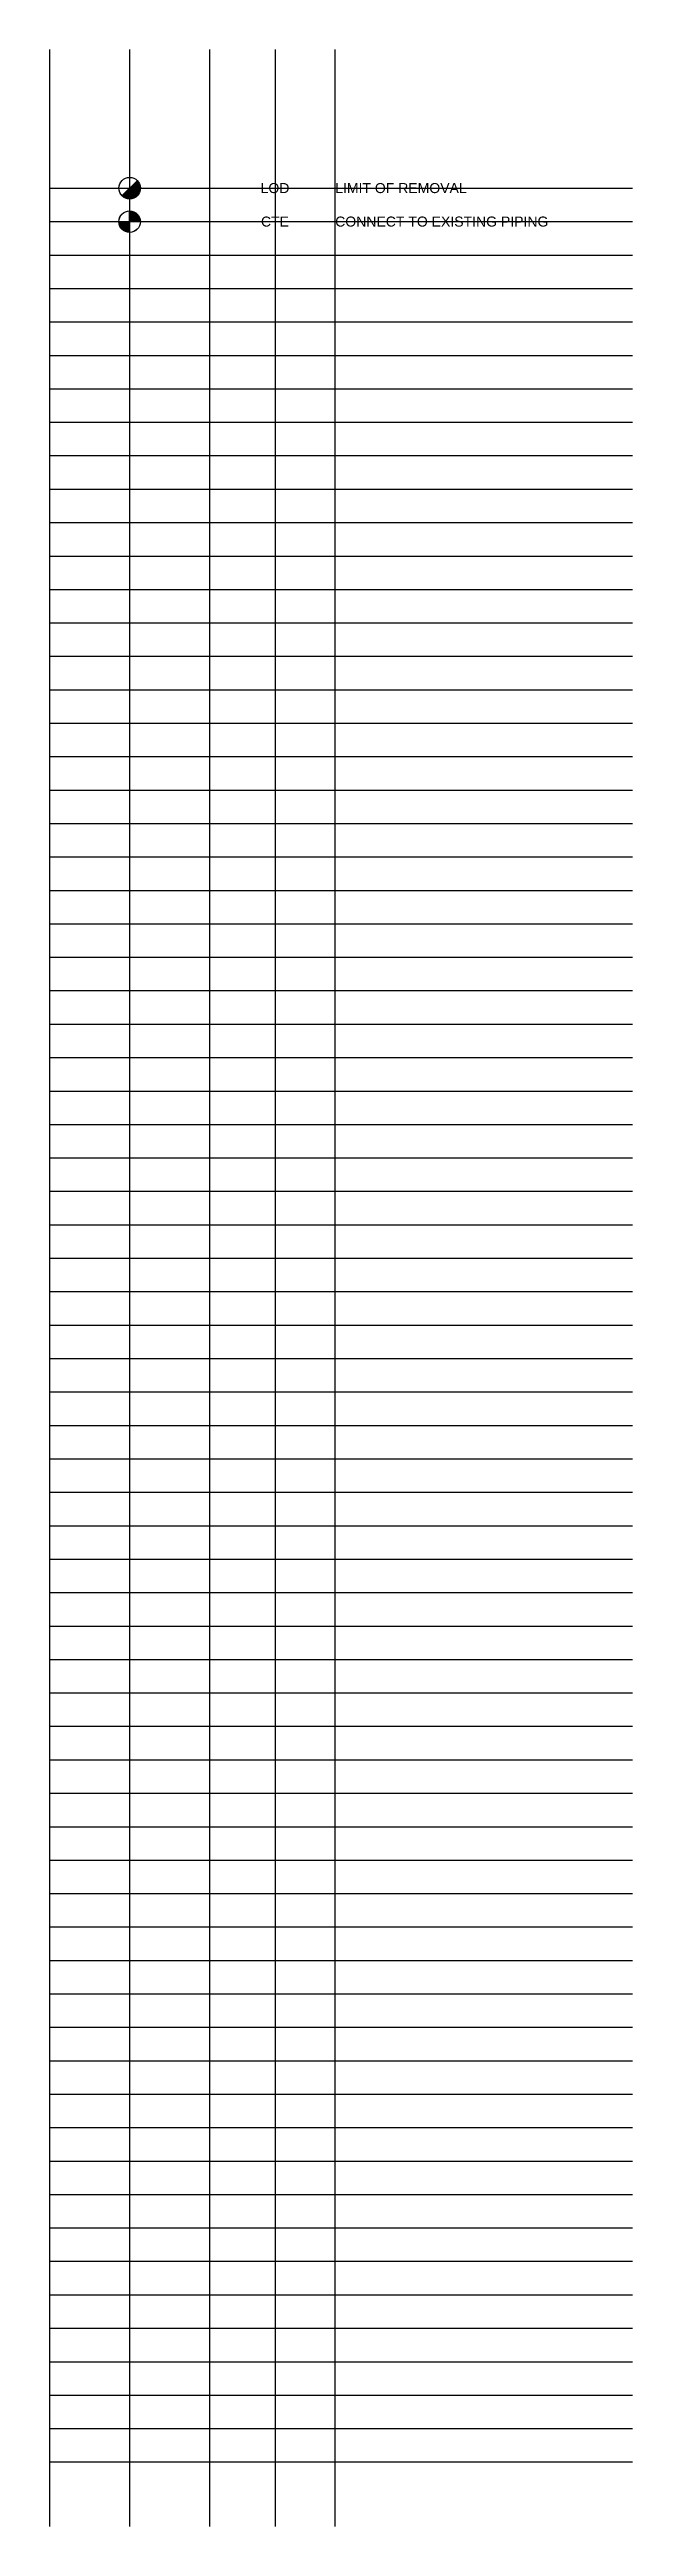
# Model space of a CAD drawing. Extents: x 1982 to 2088, y 1462 to 1485.
# Drawn here: x 2082.52 to 2087.97, y 1461.75 to 1484.9 of the extents above; entities that cross this region are included whole.
import ezdxf

# ---------------------------------------------------------------- set-up
doc = ezdxf.new("R2010")
doc.units = 0
doc.header["$LTSCALE"] = 0.375
doc.header["$MEASUREMENT"] = 0
doc.layers.add('G-ANNO-TEXT', color=70, linetype='Continuous')
doc.layers.add('G-ANNO-TEXT @ 1', color=70, linetype='Continuous')
doc.layers.add('GRID', color=7, linetype='Continuous', plot=False)
doc.styles.add('Arial', font='arial.ttf')

msp = doc.modelspace()

# ---------------------------------------------------------------- texts
at = {"layer": 'G-ANNO-TEXT', "style": 'Arial'}
for s, width, insert, char_height, attachment_point in [('LOD', 0.23795, (2084.628, 1483.601), 0.0938, 5), ('LIMIT OF REMOVAL ', 2.35307, (2085.191, 1483.601), 0.09375, 4), ('CTE', 0.23795, (2084.628, 1483.288), 0.0938, 5), ('CONNECT TO EXISTING PIPING', 2.35307, (2085.191, 1483.288), 0.09375, 4)]:
    msp.add_mtext_dynamic_manual_height_columns(s, width=width, gutter_width=0.469, heights=[0], dxfattribs=dict(at, insert=insert, char_height=char_height, attachment_point=attachment_point))

# ---------------------------------------------------------------- blocks, each defined once
blk = doc.blocks.new('*U221')
blk.add_hatch(color=256).paths.add_polyline_path([(0.101, 0, 0.198912), (0.072, 0.072), (-0.072, -0.072, 0.668179)])
blk.add_line((-0.072, -0.072), (0.072, 0.072))
blk.add_circle((0, 0), 0.101)
blk = doc.blocks.new('CUT-CONNECT')
h = blk.add_hatch(color=256)
h.paths.add_polyline_path([(-0.102, 0, 0.414214), (-0.001, -0.101), (-0.001, 0)])
h.paths.add_polyline_path([(-0.001, 0), (0.101, 0, 0.414214), (-0.001, 0.102)])
for p, q in [((-0.102, 0), (0.101, 0)), ((-0.072, -0.072), (0.072, 0.072)), ((-0.001, -0.101), (-0.001, 0.102))]:
    blk.add_line(p, q)
for centre in [(-0.001, 0), (0, 0)]:
    blk.add_circle(centre, 0.101)

# ---------------------------------------------------------------- linework, layer by layer
at = {"layer": 'GRID'}
for points in [[(2082.519, 1484.896), (2082.519, 1461.748)], [(2083.269, 1461.748), (2083.269, 1484.896)], [(2084.019, 1461.748), (2084.019, 1484.896)], [(2084.628, 1484.896), (2084.628, 1461.748)], [(2085.191, 1461.748), (2085.191, 1484.896)], [(2082.519, 1483.601), (2087.971, 1483.601)], [(2082.519, 1483.288), (2087.971, 1483.288)], [(2082.519, 1482.976), (2087.971, 1482.976)], [(2082.519, 1482.663), (2087.971, 1482.663)], [(2082.519, 1482.351), (2087.971, 1482.351)], [(2082.519, 1482.038), (2087.971, 1482.038)], [(2082.519, 1481.726), (2087.971, 1481.726)], [(2082.519, 1481.413), (2087.971, 1481.413)], [(2082.519, 1481.101), (2087.971, 1481.101)], [(2082.519, 1480.788), (2087.971, 1480.788)], [(2082.519, 1480.476), (2087.971, 1480.476)], [(2082.519, 1480.163), (2087.971, 1480.163)], [(2082.519, 1479.851), (2087.971, 1479.851)], [(2082.519, 1479.538), (2087.971, 1479.538)], [(2082.519, 1479.226), (2087.971, 1479.226)], [(2082.519, 1478.913), (2087.971, 1478.913)], [(2082.519, 1478.601), (2087.971, 1478.601)], [(2082.519, 1478.288), (2087.971, 1478.288)], [(2082.519, 1477.976), (2087.971, 1477.976)], [(2082.519, 1477.663), (2087.971, 1477.663)], [(2082.519, 1477.351), (2087.971, 1477.351)], [(2082.519, 1477.038), (2087.971, 1477.038)], [(2082.519, 1476.726), (2087.971, 1476.726)], [(2082.519, 1476.413), (2087.971, 1476.413)], [(2082.519, 1476.101), (2087.971, 1476.101)], [(2082.519, 1475.788), (2087.971, 1475.788)], [(2082.519, 1475.476), (2087.971, 1475.476)], [(2082.519, 1475.163), (2087.971, 1475.163)], [(2082.519, 1474.851), (2087.971, 1474.851)], [(2082.519, 1474.538), (2087.971, 1474.538)], [(2082.519, 1474.226), (2087.971, 1474.226)], [(2082.519, 1473.913), (2087.971, 1473.913)], [(2082.519, 1473.601), (2087.971, 1473.601)], [(2082.519, 1473.288), (2087.971, 1473.288)], [(2082.519, 1472.976), (2087.971, 1472.976)], [(2082.519, 1472.663), (2087.971, 1472.663)], [(2082.519, 1472.351), (2087.971, 1472.351)], [(2082.519, 1472.038), (2087.971, 1472.038)], [(2082.519, 1471.726), (2087.971, 1471.726)], [(2082.519, 1471.413), (2087.971, 1471.413)], [(2082.519, 1471.101), (2087.971, 1471.101)], [(2082.519, 1470.788), (2087.971, 1470.788)], [(2082.519, 1470.476), (2087.971, 1470.476)], [(2082.519, 1470.163), (2087.971, 1470.163)], [(2082.519, 1469.851), (2087.971, 1469.851)], [(2082.519, 1469.538), (2087.971, 1469.538)], [(2082.519, 1469.226), (2087.971, 1469.226)], [(2082.519, 1468.913), (2087.971, 1468.913)], [(2082.519, 1468.601), (2087.971, 1468.601)], [(2082.519, 1468.288), (2087.971, 1468.288)], [(2082.519, 1467.976), (2087.971, 1467.976)], [(2082.519, 1467.663), (2087.971, 1467.663)], [(2082.519, 1467.351), (2087.971, 1467.351)], [(2082.519, 1467.038), (2087.971, 1467.038)], [(2082.519, 1466.726), (2087.971, 1466.726)], [(2082.519, 1466.413), (2087.971, 1466.413)], [(2082.519, 1466.101), (2087.971, 1466.101)], [(2082.519, 1465.788), (2087.971, 1465.788)], [(2082.519, 1465.476), (2087.971, 1465.476)], [(2082.519, 1465.163), (2087.971, 1465.163)], [(2082.519, 1464.851), (2087.971, 1464.851)], [(2082.519, 1464.538), (2087.971, 1464.538)], [(2082.519, 1464.226), (2087.971, 1464.226)], [(2082.519, 1463.913), (2087.971, 1463.913)], [(2082.519, 1463.601), (2087.971, 1463.601)], [(2082.519, 1463.288), (2087.971, 1463.288)], [(2082.519, 1462.976), (2087.971, 1462.976)], [(2082.519, 1462.663), (2087.971, 1462.663)], [(2082.519, 1462.351), (2087.971, 1462.351)]]:
    msp.add_lwpolyline(points, dxfattribs=at)

# ---------------------------------------------------------------- block references
at = {"layer": 'G-ANNO-TEXT @ 1'}
for name, p in [('*U221', (2083.269, 1483.601)), ('CUT-CONNECT', (2083.269, 1483.288))]:
    msp.add_blockref(name, p, dxfattribs=at)

msp.set_redraw_order([(e.dxf.handle, doc.entitydb.next_handle()) for e in msp.query("TEXT MTEXT ATTDEF DIMENSION ARC_DIMENSION")])  # texts and dimensions are drawn at this point

doc.saveas('drawing.dxf')
